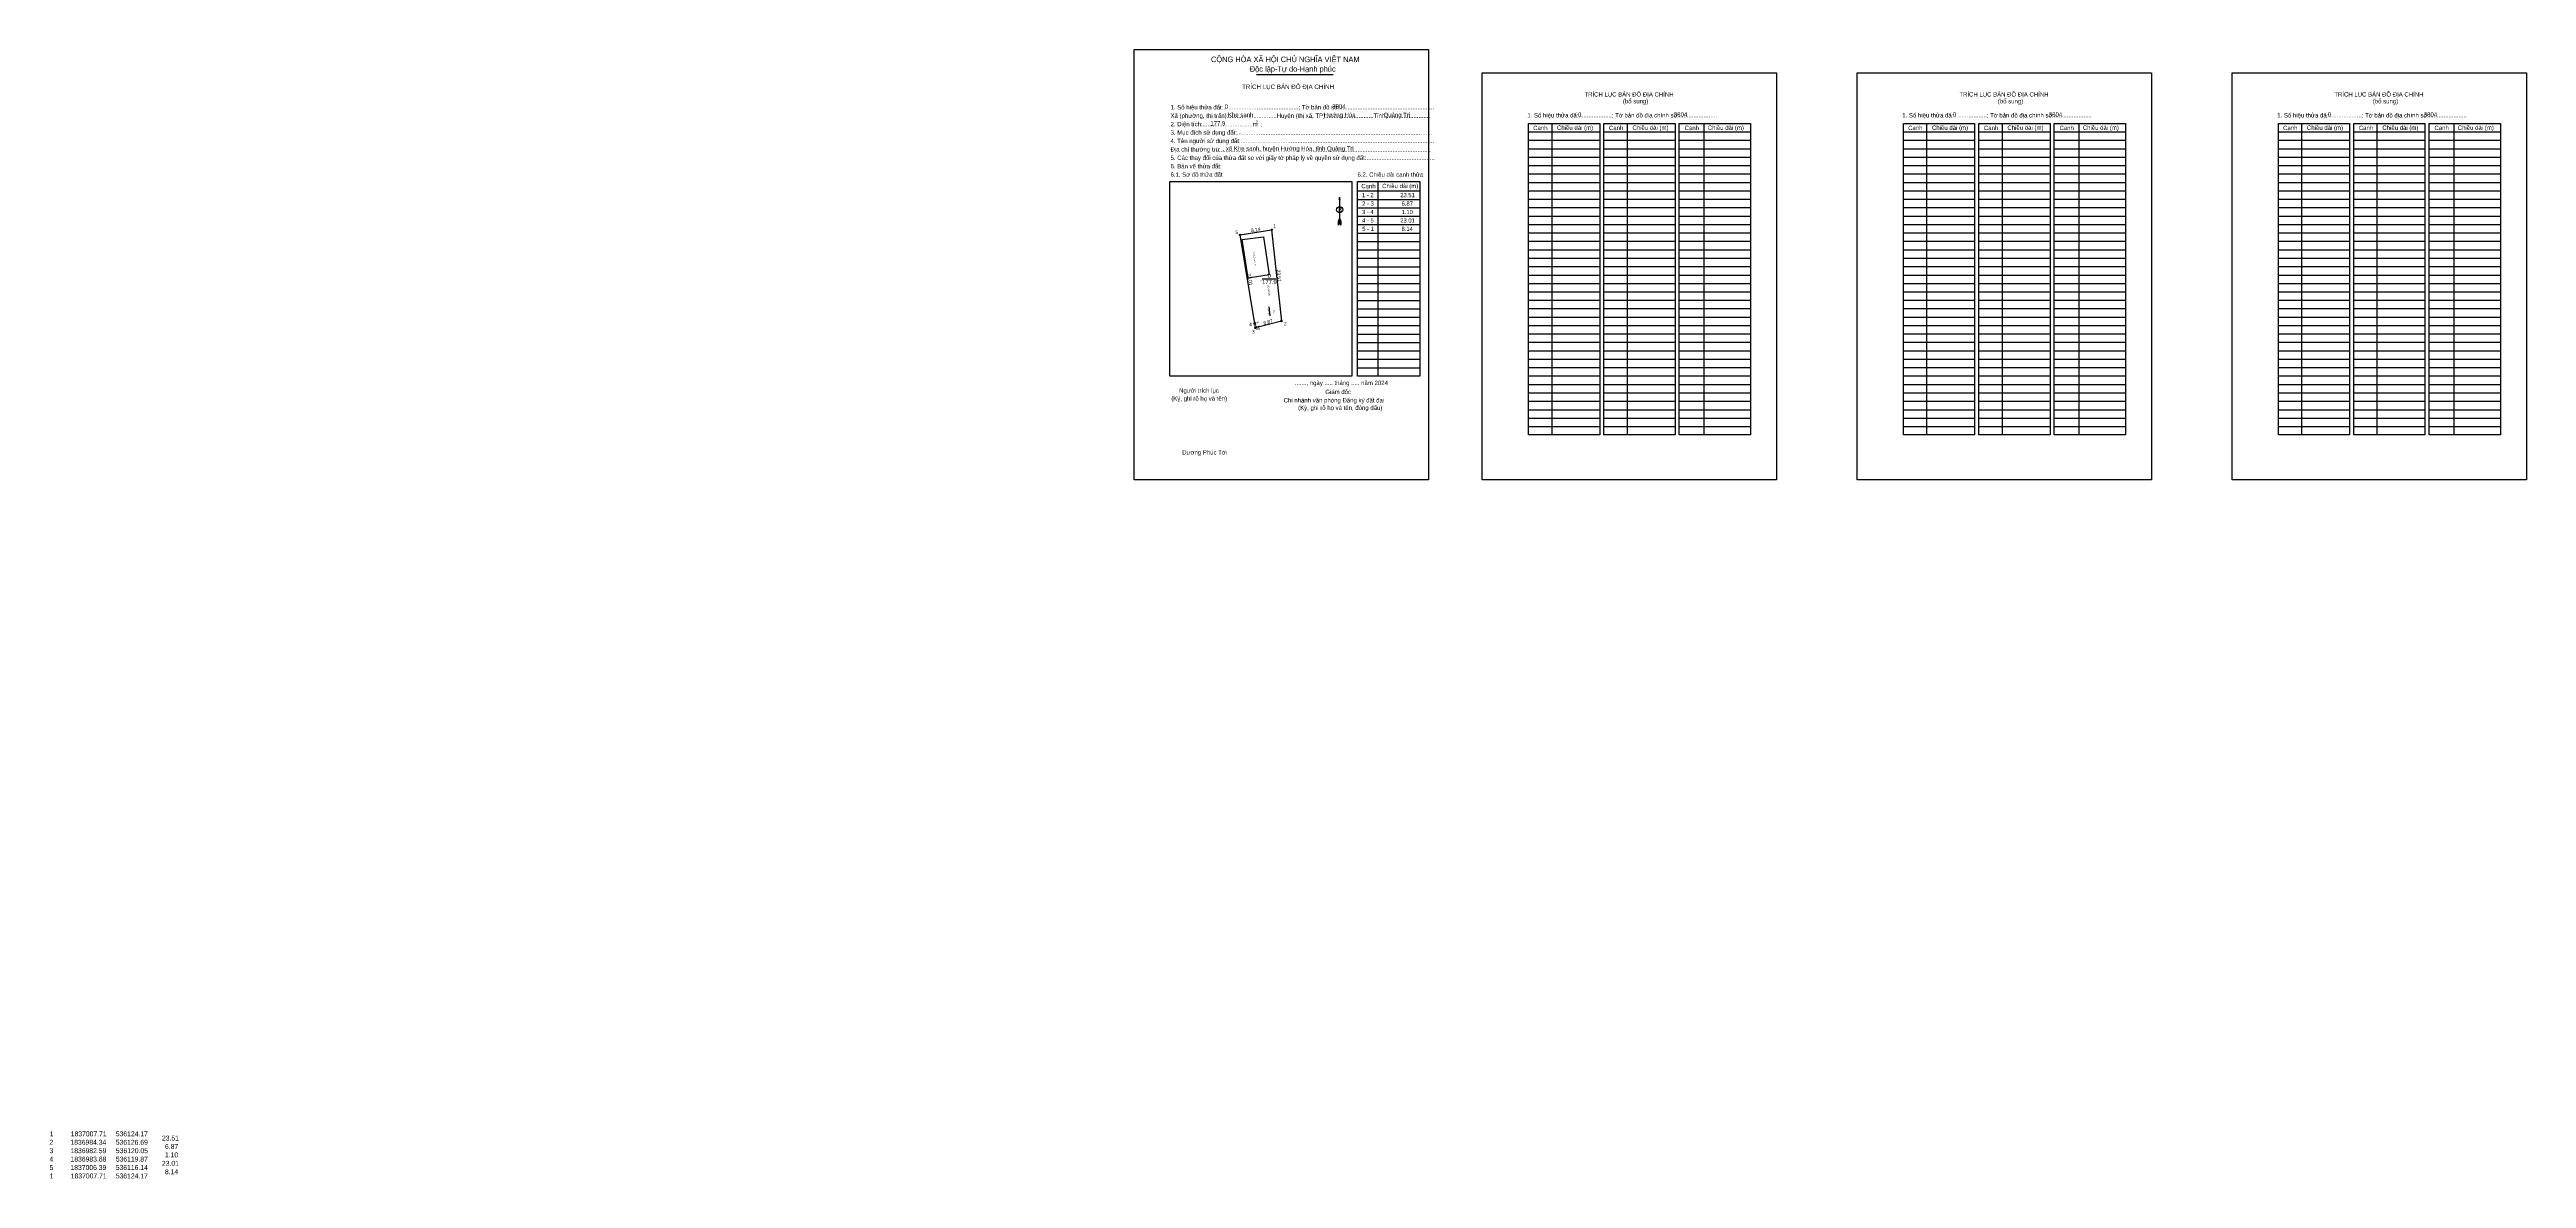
# Model space of a CAD drawing. Extents: x 535812 to 536445, y 1836765 to 1837054.
import ezdxf

# ---------------------------------------------------------------- set-up
doc = ezdxf.new("R2010")
doc.units = 0
for name, color, linetype in [('Level 1', 7, 'Continuous'), ('Level 10', 7, 'Continuous'), ('Level 11', 7, 'Continuous'), ('Level 13', 7, 'Continuous'), ('Level 2', 7, 'Continuous'), ('Level 23', 7, 'Continuous'), ('Level 36', 7, 'Continuous'), ('Level 49', 7, 'Continuous'), ('Level 52', 7, 'Continuous'), ('Level 53', 7, 'Continuous'), ('Level 6', 7, 'Continuous'), ('Level 63', 7, 'Continuous'), ('Level 9', 7, 'Continuous')]:
    doc.layers.add(name, color=color, linetype=linetype)

msp = doc.modelspace()

# ---------------------------------------------------------------- linework, layer by layer
at = {"layer": 'Level 1'}
for p, q in [((536089.07, 1837053.8), (536089.07, 1837053.8)), ((536178.06, 1837047.8), (536178.06, 1837047.8)), ((536189.88, 1837032.74), (536208.07, 1837032.74)), ((536195.8, 1837034.89), (536195.8, 1836955.22)), ((536209.15, 1837032.74), (536227.35, 1837032.74)), ((536215.08, 1837034.89), (536215.08, 1836955.22)), ((536228.43, 1837032.74), (536246.62, 1837032.74)), ((536234.71, 1837034.89), (536234.71, 1836955.22)), ((536285.75, 1837032.74), (536303.94, 1837032.74)), ((536291.67, 1837034.89), (536291.67, 1836955.22)), ((536305.02, 1837032.74), (536323.22, 1837032.74)), ((536310.95, 1837034.89), (536310.95, 1836955.22)), ((536324.3, 1837032.74), (536342.5, 1837032.74)), ((536330.58, 1837034.89), (536330.58, 1836955.22)), ((536381.62, 1837032.74), (536399.81, 1837032.74)), ((536387.54, 1837034.89), (536387.54, 1836955.22)), ((536400.9, 1837032.74), (536419.09, 1837032.74)), ((536406.82, 1837034.89), (536406.82, 1836955.22)), ((536420.17, 1837032.74), (536438.37, 1837032.74)), ((536426.45, 1837034.89), (536426.45, 1836955.22)), ((536189.88, 1837030.58), (536208.07, 1837030.58)), ((536189.88, 1837028.43), (536208.07, 1837028.43)), ((536189.88, 1837026.28), (536208.07, 1837026.28)), ((536209.15, 1837030.58), (536227.35, 1837030.58)), ((536209.15, 1837028.43), (536227.35, 1837028.43)), ((536209.15, 1837026.28), (536227.35, 1837026.28)), ((536228.43, 1837030.58), (536246.62, 1837030.58)), ((536228.43, 1837028.43), (536246.62, 1837028.43)), ((536228.43, 1837026.28), (536246.62, 1837026.28)), ((536285.75, 1837030.58), (536303.94, 1837030.58)), ((536285.75, 1837028.43), (536303.94, 1837028.43)), ((536285.75, 1837026.28), (536303.94, 1837026.28)), ((536305.02, 1837030.58), (536323.22, 1837030.58)), ((536305.02, 1837028.43), (536323.22, 1837028.43)), ((536305.02, 1837026.28), (536323.22, 1837026.28)), ((536324.3, 1837030.58), (536342.5, 1837030.58)), ((536324.3, 1837028.43), (536342.5, 1837028.43)), ((536324.3, 1837026.28), (536342.5, 1837026.28)), ((536381.62, 1837030.58), (536399.81, 1837030.58)), ((536381.62, 1837028.43), (536399.81, 1837028.43)), ((536381.62, 1837026.28), (536399.81, 1837026.28)), ((536400.9, 1837030.58), (536419.09, 1837030.58)), ((536400.9, 1837028.43), (536419.09, 1837028.43)), ((536400.9, 1837026.28), (536419.09, 1837026.28)), ((536420.17, 1837030.58), (536438.37, 1837030.58)), ((536420.17, 1837028.43), (536438.37, 1837028.43)), ((536420.17, 1837026.28), (536438.37, 1837026.28)), ((536098.13, 1837020.04), (536098.13, 1837020.04)), ((536151.31, 1837020.04), (536151.31, 1836970.26)), ((536189.88, 1837024.12), (536208.07, 1837024.12)), ((536189.88, 1837021.97), (536208.07, 1837021.97)), ((536189.88, 1837019.82), (536208.07, 1837019.82)), ((536209.15, 1837024.12), (536227.35, 1837024.12)), ((536209.15, 1837021.97), (536227.35, 1837021.97)), ((536209.15, 1837019.82), (536227.35, 1837019.82)), ((536228.43, 1837024.12), (536246.62, 1837024.12)), ((536228.43, 1837021.97), (536246.62, 1837021.97)), ((536228.43, 1837019.82), (536246.62, 1837019.82)), ((536285.75, 1837024.12), (536303.94, 1837024.12)), ((536285.75, 1837021.97), (536303.94, 1837021.97)), ((536285.75, 1837019.82), (536303.94, 1837019.82)), ((536305.02, 1837024.12), (536323.22, 1837024.12)), ((536305.02, 1837021.97), (536323.22, 1837021.97)), ((536305.02, 1837019.82), (536323.22, 1837019.82)), ((536324.3, 1837024.12), (536342.5, 1837024.12)), ((536324.3, 1837021.97), (536342.5, 1837021.97)), ((536324.3, 1837019.82), (536342.5, 1837019.82)), ((536381.62, 1837024.12), (536399.81, 1837024.12)), ((536381.62, 1837021.97), (536399.81, 1837021.97)), ((536381.62, 1837019.82), (536399.81, 1837019.82)), ((536400.9, 1837024.12), (536419.09, 1837024.12)), ((536400.9, 1837021.97), (536419.09, 1837021.97)), ((536400.9, 1837019.82), (536419.09, 1837019.82)), ((536420.17, 1837024.12), (536438.37, 1837024.12)), ((536420.17, 1837021.97), (536438.37, 1837021.97)), ((536420.17, 1837019.82), (536438.37, 1837019.82)), ((536141.57, 1837016.07), (536141.57, 1837009.55)), ((536146.14, 1837017.63), (536162.11, 1837017.63)), ((536146.14, 1837015.48), (536162.11, 1837015.48)), ((536146.14, 1837013.33), (536162.11, 1837013.33)), ((536189.88, 1837017.67), (536208.07, 1837017.67)), ((536189.88, 1837015.51), (536208.07, 1837015.51)), ((536189.88, 1837013.36), (536208.07, 1837013.36)), ((536209.15, 1837017.67), (536227.35, 1837017.67)), ((536209.15, 1837015.51), (536227.35, 1837015.51)), ((536209.15, 1837013.36), (536227.35, 1837013.36)), ((536228.43, 1837017.67), (536246.62, 1837017.67)), ((536228.43, 1837015.51), (536246.62, 1837015.51)), ((536228.43, 1837013.36), (536246.62, 1837013.36)), ((536285.75, 1837017.67), (536303.94, 1837017.67)), ((536285.75, 1837015.51), (536303.94, 1837015.51)), ((536285.75, 1837013.36), (536303.94, 1837013.36)), ((536305.02, 1837017.67), (536323.22, 1837017.67)), ((536305.02, 1837015.51), (536323.22, 1837015.51)), ((536305.02, 1837013.36), (536323.22, 1837013.36)), ((536324.3, 1837017.67), (536342.5, 1837017.67)), ((536324.3, 1837015.51), (536342.5, 1837015.51)), ((536324.3, 1837013.36), (536342.5, 1837013.36)), ((536381.62, 1837017.67), (536399.81, 1837017.67)), ((536381.62, 1837015.51), (536399.81, 1837015.51)), ((536381.62, 1837013.36), (536399.81, 1837013.36)), ((536400.9, 1837017.67), (536419.09, 1837017.67)), ((536400.9, 1837015.51), (536419.09, 1837015.51)), ((536400.9, 1837013.36), (536419.09, 1837013.36)), ((536420.17, 1837017.67), (536438.37, 1837017.67)), ((536420.17, 1837015.51), (536438.37, 1837015.51)), ((536420.17, 1837013.36), (536438.37, 1837013.36)), ((536141.28, 1837008.89), (536141.3, 1837009.97)), ((536141.57, 1837009.55), (536141.28, 1837008.89)), ((536141.57, 1837010.63), (536141.3, 1837009.97)), ((536141.57, 1837010.63), (536141.84, 1837009.97)), ((536141.57, 1837010.54), (536141.84, 1837009.87)), ((536141.57, 1837010.44), (536141.84, 1837009.78)), ((536141.57, 1837010.35), (536141.85, 1837009.68)), ((536141.57, 1837010.25), (536141.85, 1837009.58)), ((536141.57, 1837010.16), (536141.85, 1837009.49)), ((536141.57, 1837010.07), (536141.85, 1837009.39)), ((536141.57, 1837009.97), (536141.85, 1837009.29)), ((536141.57, 1837009.88), (536141.85, 1837009.2)), ((536141.57, 1837009.79), (536141.85, 1837009.1)), ((536141.57, 1837009.69), (536141.85, 1837009.01)), ((536141.57, 1837009.55), (536141.85, 1837008.89)), ((536141.85, 1837008.89), (536141.84, 1837009.97)), ((536146.14, 1837011.17), (536162.11, 1837011.17)), ((536146.14, 1837009.02), (536162.11, 1837009.02)), ((536146.14, 1837006.87), (536162.11, 1837006.87)), ((536189.88, 1837011.21), (536208.07, 1837011.21)), ((536189.88, 1837009.05), (536208.07, 1837009.05)), ((536189.88, 1837006.9), (536208.07, 1837006.9)), ((536209.15, 1837011.21), (536227.35, 1837011.21)), ((536209.15, 1837009.05), (536227.35, 1837009.05)), ((536209.15, 1837006.9), (536227.35, 1837006.9)), ((536228.43, 1837011.21), (536246.62, 1837011.21)), ((536228.43, 1837009.05), (536246.62, 1837009.05)), ((536228.43, 1837006.9), (536246.62, 1837006.9)), ((536285.75, 1837011.21), (536303.94, 1837011.21)), ((536285.75, 1837009.05), (536303.94, 1837009.05)), ((536285.75, 1837006.9), (536303.94, 1837006.9)), ((536305.02, 1837011.21), (536323.22, 1837011.21)), ((536305.02, 1837009.05), (536323.22, 1837009.05)), ((536305.02, 1837006.9), (536323.22, 1837006.9)), ((536324.3, 1837011.21), (536342.5, 1837011.21)), ((536324.3, 1837009.05), (536342.5, 1837009.05)), ((536324.3, 1837006.9), (536342.5, 1837006.9)), ((536381.62, 1837011.21), (536399.81, 1837011.21)), ((536381.62, 1837009.05), (536399.81, 1837009.05)), ((536381.62, 1837006.9), (536399.81, 1837006.9)), ((536400.9, 1837011.21), (536419.09, 1837011.21)), ((536400.9, 1837009.05), (536419.09, 1837009.05)), ((536400.9, 1837006.9), (536419.09, 1837006.9)), ((536420.17, 1837011.21), (536438.37, 1837011.21)), ((536420.17, 1837009.05), (536438.37, 1837009.05)), ((536420.17, 1837006.9), (536438.37, 1837006.9)), ((536146.14, 1837004.71), (536162.11, 1837004.71)), ((536146.14, 1837002.56), (536162.11, 1837002.56)), ((536146.14, 1837000.41), (536162.11, 1837000.41)), ((536189.88, 1837004.75), (536208.07, 1837004.75)), ((536189.88, 1837002.59), (536208.07, 1837002.59)), ((536189.88, 1837000.44), (536208.07, 1837000.44)), ((536209.15, 1837004.75), (536227.35, 1837004.75)), ((536209.15, 1837002.59), (536227.35, 1837002.59)), ((536209.15, 1837000.44), (536227.35, 1837000.44)), ((536228.43, 1837004.75), (536246.62, 1837004.75)), ((536228.43, 1837002.59), (536246.62, 1837002.59)), ((536228.43, 1837000.44), (536246.62, 1837000.44)), ((536285.75, 1837004.75), (536303.94, 1837004.75)), ((536285.75, 1837002.59), (536303.94, 1837002.59)), ((536285.75, 1837000.44), (536303.94, 1837000.44)), ((536305.02, 1837004.75), (536323.22, 1837004.75)), ((536305.02, 1837002.59), (536323.22, 1837002.59)), ((536305.02, 1837000.44), (536323.22, 1837000.44)), ((536324.3, 1837004.75), (536342.5, 1837004.75)), ((536324.3, 1837002.59), (536342.5, 1837002.59)), ((536324.3, 1837000.44), (536342.5, 1837000.44)), ((536381.62, 1837004.75), (536399.81, 1837004.75)), ((536381.62, 1837002.59), (536399.81, 1837002.59)), ((536381.62, 1837000.44), (536399.81, 1837000.44)), ((536400.9, 1837004.75), (536419.09, 1837004.75)), ((536400.9, 1837002.59), (536419.09, 1837002.59)), ((536400.9, 1837000.44), (536419.09, 1837000.44)), ((536420.17, 1837004.75), (536438.37, 1837004.75)), ((536420.17, 1837002.59), (536438.37, 1837002.59)), ((536420.17, 1837000.44), (536438.37, 1837000.44)), ((536146.14, 1836998.25), (536162.11, 1836998.25)), ((536146.14, 1836996.1), (536162.11, 1836996.1)), ((536146.14, 1836993.95), (536162.11, 1836993.95)), ((536189.88, 1836998.29), (536208.07, 1836998.29)), ((536189.88, 1836996.13), (536208.07, 1836996.13)), ((536189.88, 1836993.98), (536208.07, 1836993.98)), ((536209.15, 1836998.29), (536227.35, 1836998.29)), ((536209.15, 1836996.13), (536227.35, 1836996.13)), ((536209.15, 1836993.98), (536227.35, 1836993.98)), ((536228.43, 1836998.29), (536246.62, 1836998.29)), ((536228.43, 1836996.13), (536246.62, 1836996.13)), ((536228.43, 1836993.98), (536246.62, 1836993.98)), ((536285.75, 1836998.29), (536303.94, 1836998.29)), ((536285.75, 1836996.13), (536303.94, 1836996.13)), ((536285.75, 1836993.98), (536303.94, 1836993.98)), ((536305.02, 1836998.29), (536323.22, 1836998.29)), ((536305.02, 1836996.13), (536323.22, 1836996.13)), ((536305.02, 1836993.98), (536323.22, 1836993.98)), ((536324.3, 1836998.29), (536342.5, 1836998.29)), ((536324.3, 1836996.13), (536342.5, 1836996.13)), ((536324.3, 1836993.98), (536342.5, 1836993.98)), ((536381.62, 1836998.29), (536399.81, 1836998.29)), ((536381.62, 1836996.13), (536399.81, 1836996.13)), ((536381.62, 1836993.98), (536399.81, 1836993.98)), ((536400.9, 1836998.29), (536419.09, 1836998.29)), ((536400.9, 1836996.13), (536419.09, 1836996.13)), ((536400.9, 1836993.98), (536419.09, 1836993.98)), ((536420.17, 1836998.29), (536438.37, 1836998.29)), ((536420.17, 1836996.13), (536438.37, 1836996.13)), ((536420.17, 1836993.98), (536438.37, 1836993.98)), ((536146.14, 1836991.79), (536162.11, 1836991.79)), ((536146.14, 1836989.64), (536162.11, 1836989.64)), ((536146.14, 1836987.49), (536162.11, 1836987.49)), ((536189.88, 1836991.83), (536208.07, 1836991.83)), ((536189.88, 1836989.67), (536208.07, 1836989.67)), ((536189.88, 1836987.52), (536208.07, 1836987.52)), ((536209.15, 1836991.83), (536227.35, 1836991.83)), ((536209.15, 1836989.67), (536227.35, 1836989.67)), ((536209.15, 1836987.52), (536227.35, 1836987.52)), ((536228.43, 1836991.83), (536246.62, 1836991.83)), ((536228.43, 1836989.67), (536246.62, 1836989.67)), ((536228.43, 1836987.52), (536246.62, 1836987.52)), ((536285.75, 1836991.83), (536303.94, 1836991.83)), ((536285.75, 1836989.67), (536303.94, 1836989.67)), ((536285.75, 1836987.52), (536303.94, 1836987.52)), ((536305.02, 1836991.83), (536323.22, 1836991.83)), ((536305.02, 1836989.67), (536323.22, 1836989.67)), ((536305.02, 1836987.52), (536323.22, 1836987.52)), ((536324.3, 1836991.83), (536342.5, 1836991.83)), ((536324.3, 1836989.67), (536342.5, 1836989.67)), ((536324.3, 1836987.52), (536342.5, 1836987.52)), ((536381.62, 1836991.83), (536399.81, 1836991.83)), ((536381.62, 1836989.67), (536399.81, 1836989.67)), ((536381.62, 1836987.52), (536399.81, 1836987.52)), ((536400.9, 1836991.83), (536419.09, 1836991.83)), ((536400.9, 1836989.67), (536419.09, 1836989.67)), ((536400.9, 1836987.52), (536419.09, 1836987.52)), ((536420.17, 1836991.83), (536438.37, 1836991.83)), ((536420.17, 1836989.67), (536438.37, 1836989.67)), ((536420.17, 1836987.52), (536438.37, 1836987.52)), ((536146.14, 1836985.34), (536162.11, 1836985.34)), ((536146.14, 1836983.18), (536162.11, 1836983.18)), ((536189.88, 1836985.37), (536208.07, 1836985.37)), ((536189.88, 1836983.22), (536208.07, 1836983.22)), ((536209.15, 1836985.37), (536227.35, 1836985.37)), ((536209.15, 1836983.22), (536227.35, 1836983.22)), ((536228.43, 1836985.37), (536246.62, 1836985.37)), ((536228.43, 1836983.22), (536246.62, 1836983.22)), ((536285.75, 1836985.37), (536303.94, 1836985.37)), ((536285.75, 1836983.22), (536303.94, 1836983.22)), ((536305.02, 1836985.37), (536323.22, 1836985.37)), ((536305.02, 1836983.22), (536323.22, 1836983.22)), ((536324.3, 1836985.37), (536342.5, 1836985.37)), ((536324.3, 1836983.22), (536342.5, 1836983.22)), ((536381.62, 1836985.37), (536399.81, 1836985.37)), ((536381.62, 1836983.22), (536399.81, 1836983.22)), ((536400.9, 1836985.37), (536419.09, 1836985.37)), ((536400.9, 1836983.22), (536419.09, 1836983.22)), ((536420.17, 1836985.37), (536438.37, 1836985.37)), ((536420.17, 1836983.22), (536438.37, 1836983.22)), ((536146.14, 1836981.03), (536162.11, 1836981.03)), ((536146.14, 1836978.88), (536162.11, 1836978.88)), ((536146.14, 1836976.72), (536162.11, 1836976.72)), ((536189.88, 1836981.06), (536208.07, 1836981.06)), ((536189.88, 1836978.91), (536208.07, 1836978.91)), ((536189.88, 1836976.76), (536208.07, 1836976.76)), ((536209.15, 1836981.06), (536227.35, 1836981.06)), ((536209.15, 1836978.91), (536227.35, 1836978.91)), ((536209.15, 1836976.76), (536227.35, 1836976.76)), ((536228.43, 1836981.06), (536246.62, 1836981.06)), ((536228.43, 1836978.91), (536246.62, 1836978.91)), ((536228.43, 1836976.76), (536246.62, 1836976.76)), ((536285.75, 1836981.06), (536303.94, 1836981.06)), ((536285.75, 1836978.91), (536303.94, 1836978.91)), ((536285.75, 1836976.76), (536303.94, 1836976.76)), ((536305.02, 1836981.06), (536323.22, 1836981.06)), ((536305.02, 1836978.91), (536323.22, 1836978.91)), ((536305.02, 1836976.76), (536323.22, 1836976.76)), ((536324.3, 1836981.06), (536342.5, 1836981.06)), ((536324.3, 1836978.91), (536342.5, 1836978.91)), ((536324.3, 1836976.76), (536342.5, 1836976.76)), ((536381.62, 1836981.06), (536399.81, 1836981.06)), ((536381.62, 1836978.91), (536399.81, 1836978.91)), ((536381.62, 1836976.76), (536399.81, 1836976.76)), ((536400.9, 1836981.06), (536419.09, 1836981.06)), ((536400.9, 1836978.91), (536419.09, 1836978.91)), ((536400.9, 1836976.76), (536419.09, 1836976.76)), ((536420.17, 1836981.06), (536438.37, 1836981.06)), ((536420.17, 1836978.91), (536438.37, 1836978.91)), ((536420.17, 1836976.76), (536438.37, 1836976.76)), ((536144.7, 1836970.26), (536144.7, 1836970.26)), ((536146.14, 1836974.57), (536162.11, 1836974.57)), ((536146.14, 1836972.42), (536162.11, 1836972.42)), ((536189.88, 1836974.6), (536208.07, 1836974.6)), ((536189.88, 1836972.45), (536208.07, 1836972.45)), ((536189.88, 1836970.3), (536208.07, 1836970.3)), ((536209.15, 1836974.6), (536227.35, 1836974.6)), ((536209.15, 1836972.45), (536227.35, 1836972.45)), ((536209.15, 1836970.3), (536227.35, 1836970.3)), ((536228.43, 1836974.6), (536246.62, 1836974.6)), ((536228.43, 1836972.45), (536246.62, 1836972.45)), ((536228.43, 1836970.3), (536246.62, 1836970.3)), ((536285.75, 1836974.6), (536303.94, 1836974.6)), ((536285.75, 1836972.45), (536303.94, 1836972.45)), ((536285.75, 1836970.3), (536303.94, 1836970.3)), ((536305.02, 1836974.6), (536323.22, 1836974.6)), ((536305.02, 1836972.45), (536323.22, 1836972.45)), ((536305.02, 1836970.3), (536323.22, 1836970.3)), ((536324.3, 1836974.6), (536342.5, 1836974.6)), ((536324.3, 1836972.45), (536342.5, 1836972.45)), ((536324.3, 1836970.3), (536342.5, 1836970.3)), ((536381.62, 1836974.6), (536399.81, 1836974.6)), ((536381.62, 1836972.45), (536399.81, 1836972.45)), ((536381.62, 1836970.3), (536399.81, 1836970.3)), ((536400.9, 1836974.6), (536419.09, 1836974.6)), ((536400.9, 1836972.45), (536419.09, 1836972.45)), ((536400.9, 1836970.3), (536419.09, 1836970.3)), ((536420.17, 1836974.6), (536438.37, 1836974.6)), ((536420.17, 1836972.45), (536438.37, 1836972.45)), ((536420.17, 1836970.3), (536438.37, 1836970.3)), ((536189.88, 1836968.14), (536208.07, 1836968.14)), ((536189.88, 1836965.99), (536208.07, 1836965.99)), ((536189.88, 1836963.84), (536208.07, 1836963.84)), ((536209.15, 1836968.14), (536227.35, 1836968.14)), ((536209.15, 1836965.99), (536227.35, 1836965.99)), ((536209.15, 1836963.84), (536227.35, 1836963.84)), ((536228.43, 1836968.14), (536246.62, 1836968.14)), ((536228.43, 1836965.99), (536246.62, 1836965.99)), ((536228.43, 1836963.84), (536246.62, 1836963.84)), ((536285.75, 1836968.14), (536303.94, 1836968.14)), ((536285.75, 1836965.99), (536303.94, 1836965.99)), ((536285.75, 1836963.84), (536303.94, 1836963.84)), ((536305.02, 1836968.14), (536323.22, 1836968.14)), ((536305.02, 1836965.99), (536323.22, 1836965.99)), ((536305.02, 1836963.84), (536323.22, 1836963.84)), ((536324.3, 1836968.14), (536342.5, 1836968.14)), ((536324.3, 1836965.99), (536342.5, 1836965.99)), ((536324.3, 1836963.84), (536342.5, 1836963.84)), ((536381.62, 1836968.14), (536399.81, 1836968.14)), ((536381.62, 1836965.99), (536399.81, 1836965.99)), ((536381.62, 1836963.84), (536399.81, 1836963.84)), ((536400.9, 1836968.14), (536419.09, 1836968.14)), ((536400.9, 1836965.99), (536419.09, 1836965.99)), ((536400.9, 1836963.84), (536419.09, 1836963.84)), ((536420.17, 1836968.14), (536438.37, 1836968.14)), ((536420.17, 1836965.99), (536438.37, 1836965.99)), ((536420.17, 1836963.84), (536438.37, 1836963.84)), ((536189.88, 1836961.68), (536208.07, 1836961.68)), ((536189.88, 1836959.53), (536208.07, 1836959.53)), ((536189.88, 1836957.38), (536208.07, 1836957.38)), ((536209.15, 1836961.68), (536227.35, 1836961.68)), ((536209.15, 1836959.53), (536227.35, 1836959.53)), ((536209.15, 1836957.38), (536227.35, 1836957.38)), ((536228.43, 1836961.68), (536246.62, 1836961.68)), ((536228.43, 1836959.53), (536246.62, 1836959.53)), ((536228.43, 1836957.38), (536246.62, 1836957.38)), ((536285.75, 1836961.68), (536303.94, 1836961.68)), ((536285.75, 1836959.53), (536303.94, 1836959.53)), ((536285.75, 1836957.38), (536303.94, 1836957.38)), ((536305.02, 1836961.68), (536323.22, 1836961.68)), ((536305.02, 1836959.53), (536323.22, 1836959.53)), ((536305.02, 1836957.38), (536323.22, 1836957.38)), ((536324.3, 1836961.68), (536342.5, 1836961.68)), ((536324.3, 1836959.53), (536342.5, 1836959.53)), ((536324.3, 1836957.38), (536342.5, 1836957.38)), ((536381.62, 1836961.68), (536399.81, 1836961.68)), ((536381.62, 1836959.53), (536399.81, 1836959.53)), ((536381.62, 1836957.38), (536399.81, 1836957.38)), ((536400.9, 1836961.68), (536419.09, 1836961.68)), ((536400.9, 1836959.53), (536419.09, 1836959.53)), ((536400.9, 1836957.38), (536419.09, 1836957.38)), ((536420.17, 1836961.68), (536438.37, 1836961.68)), ((536420.17, 1836959.53), (536438.37, 1836959.53)), ((536420.17, 1836957.38), (536438.37, 1836957.38)), ((536164.31, 1836943.73), (536164.31, 1836943.73)), ((536253.3, 1836943.73), (536253.3, 1836943.73))]:
    msp.add_line(p, q, dxfattribs=at)
for points in [[(536189.88, 1837034.89), (536208.07, 1837034.89), (536208.07, 1836955.22), (536189.88, 1836955.22)], [(536209.15, 1837034.89), (536227.35, 1837034.89), (536227.35, 1836955.22), (536209.15, 1836955.22)], [(536228.43, 1837034.89), (536246.62, 1837034.89), (536246.62, 1836955.22), (536228.43, 1836955.22)], [(536285.75, 1837034.89), (536303.94, 1837034.89), (536303.94, 1836955.22), (536285.75, 1836955.22)], [(536305.02, 1837034.89), (536323.22, 1837034.89), (536323.22, 1836955.22), (536305.02, 1836955.22)], [(536324.3, 1837034.89), (536342.5, 1837034.89), (536342.5, 1836955.22), (536324.3, 1836955.22)], [(536381.62, 1837034.89), (536399.81, 1837034.89), (536399.81, 1836955.22), (536381.62, 1836955.22)], [(536400.9, 1837034.89), (536419.09, 1837034.89), (536419.09, 1836955.22), (536400.9, 1836955.22)], [(536420.17, 1837034.89), (536438.37, 1837034.89), (536438.37, 1836955.22), (536420.17, 1836955.22)], [(536098.13, 1837020.04), (536144.7, 1837020.04), (536144.7, 1836970.26), (536098.13, 1836970.26)], [(536146.14, 1837020.04), (536162.11, 1837020.04), (536162.11, 1836970.26), (536146.14, 1836970.26)]]:
    msp.add_lwpolyline(points, close=True, dxfattribs=at)
msp.add_lwpolyline([(536141.75, 1837015.38), (536141.57, 1837016.07), (536141.38, 1837015.38)], dxfattribs=at)
msp.add_circle((536141.57, 1837012.81), 0.795, dxfattribs=at)
at = {"layer": 'Level 10'}
msp.add_lwpolyline([(536116.14, 1837006.39), (536124.17, 1837007.71), (536126.69, 1836984.34), (536120.05, 1836982.59), (536119.87, 1836983.68)], close=True, dxfattribs=at)
at = {"layer": 'Level 11'}
for centre in [(536116.14, 1837006.39), (536116.14, 1837006.39), (536124.17, 1837007.71), (536119.87, 1836983.68), (536120.05, 1836982.59), (536126.69, 1836984.34)]:
    msp.add_circle(centre, 0.179, dxfattribs=at)
at = {"layer": 'Level 13'}
msp.add_line((536120.29, 1837047.44), (536139.93, 1837047.44), dxfattribs=at)
at = {"layer": 'Level 2'}
for points in [[(536089.07, 1837053.81), (536164.31, 1837053.81), (536164.31, 1836943.73), (536089.07, 1836943.73)], [(536178.06, 1837047.8), (536253.3, 1837047.8), (536253.3, 1836943.73), (536178.06, 1836943.73)], [(536273.93, 1837047.8), (536349.17, 1837047.8), (536349.17, 1836943.73), (536273.93, 1836943.73)], [(536369.8, 1837047.8), (536445.04, 1837047.8), (536445.04, 1836943.73), (536369.8, 1836943.73)]]:
    msp.add_lwpolyline(points, close=True, dxfattribs=at)
at = {"layer": 'Level 23'}
msp.add_line((536116.02, 1837006.37), (536124.17, 1837007.71), dxfattribs=at)
at = {"layer": 'Level 36'}
msp.add_lwpolyline([(536116.62, 1837005.21), (536122.15, 1837005.93), (536123.58, 1836996.14), (536118.19, 1836995.35)], close=True, dxfattribs=at)
at = {"layer": 'Level 63'}
msp.add_line((536123.44, 1836987.99), (536123.76, 1836985.67), dxfattribs=at)
at = {"layer": 'Level 9'}
msp.add_line((536121.76, 1836995.15), (536125.28, 1836995.15), dxfattribs=at)

# ---------------------------------------------------------------- texts
at = {"layer": 'Level 1'}
for s, height, p in [('TRÍCH LỤC BẢN ĐỒ ĐỊA CHÍNH', 1.1484, (536116.62, 1837043.7)), ('1. Số hiệu thửa đất:.............................................; Tờ bản đồ số:.........................................................', 1.11246, (536098.34, 1837038.48)), ('TRÍCH LỤC BẢN ĐỒ ĐỊA CHÍNH', 1.1125, (536204.17, 1837041.78)), ('(bổ sung)', 1.112, (536214.01, 1837040.03)), ('TRÍCH LỤC BẢN ĐỒ ĐỊA CHÍNH', 1.1125, (536300.04, 1837041.78)), ('(bổ sung)', 1.112, (536309.88, 1837040.03)), ('TRÍCH LỤC BẢN ĐỒ ĐỊA CHÍNH', 1.1125, (536395.91, 1837041.78)), ('(bổ sung)', 1.112, (536405.75, 1837040.03)), ('Xã (phường, thị trấn):.............................Huyện (thị xã, TP):............................Tỉnh:..........................', 1.11246, (536098.34, 1837036.33)), ('3. Mục đích sử dụng đất:.....................................................................................................................', 1.11246, (536098.34, 1837032.02)), ('2. Diện tích:..............................m  ;', 1.1125, (536098.34, 1837034.17)), ('2', 0.718, (536120.13, 1837034.93)), ('1. Số hiệu thửa đấ:....................; Tờ bản đồ địa chính số:.......................', 1.1125, (536189.57, 1837036.42)), ('Cạnh', 1.112, (536191.07, 1837033.2)), ('Chiều dài (m)', 1.1125, (536197.17, 1837033.26)), ('Cạnh', 1.112, (536210.44, 1837033.2)), ('Chiều dài (m)', 1.1125, (536216.45, 1837033.26)), ('Cạnh', 1.112, (536229.78, 1837033.2)), ('Chiều dài (m)', 1.1125, (536235.73, 1837033.26)), ('1. Số hiệu thửa đấ:....................; Tờ bản đồ địa chính số:.......................', 1.1125, (536285.43, 1837036.42)), ('Cạnh', 1.112, (536286.94, 1837033.2)), ('Chiều dài (m)', 1.1125, (536293.04, 1837033.26)), ('Cạnh', 1.112, (536306.31, 1837033.2)), ('Chiều dài (m)', 1.1125, (536312.32, 1837033.26)), ('Cạnh', 1.112, (536325.65, 1837033.2)), ('Chiều dài (m)', 1.1125, (536331.59, 1837033.26)), ('1. Số hiệu thửa đấ:....................; Tờ bản đồ địa chính số:.......................', 1.1125, (536381.31, 1837036.42)), ('Cạnh', 1.112, (536382.81, 1837033.2)), ('Chiều dài (m)', 1.1125, (536388.91, 1837033.26)), ('Cạnh', 1.112, (536402.18, 1837033.2)), ('Chiều dài (m)', 1.1125, (536408.19, 1837033.26)), ('Cạnh', 1.112, (536421.52, 1837033.2)), ('Chiều dài (m)', 1.1125, (536427.47, 1837033.26)), ('Địa chỉ thường trú:..............................................................................................................................', 1.11246, (536098.34, 1837027.71)), ('4. Tên người sử dụng đất:....................................................................................................................', 1.11246, (536098.34, 1837029.87)), ('5. Các thay đổi của thửa đất so với giấy tờ pháp lý về quyền sử dụng đất:.........................................', 1.11246, (536098.34, 1837025.56)), ('6. Bản vẽ thửa đất:', 1.1125, (536098.34, 1837023.41)), ('6.1. Sơ đồ thửa đất', 1.1125, (536098.34, 1837021.26)), ('6.2. Chiều dài cạnh thửa', 1.1125, (536146.14, 1837021.26)), ('Cạnh', 1.112, (536147.11, 1837018.32)), ('Chiều dài (m)', 1.1125, (536152.46, 1837018.35)), ('B', 1.08, (536141.17, 1837012.29)), ('......., ngày ..... tháng ..... năm 2024', 1.1125, (536130.1, 1836967.97)), ('(Ký, ghi rõ họ và tên)', 1.1125, (536098.54, 1836963.98)), ('Người trích lục', 1.1125, (536100.54, 1836966.03)), ('Chi nhánh văn phòng Đăng ký đất đai', 1.1125, (536127.27, 1836963.52)), ('(Ký, ghi rõ họ và tên, đóng dấu)', 1.1125, (536130.98, 1836961.62)), ('Giám đốc', 1.112, (536137.91, 1836965.67)), ('Dương Phúc Tới', 1.1125, (536101.32, 1836950.21))]:
    msp.add_text(s, height=height, dxfattribs=at).set_placement(p)
for s, p in [('177.9', (536122.97, 1836987.5)), ('ODT+CLN', (536123.05, 1836993.62))]:
    msp.add_text(s, height=0.449, rotation=277.36224, dxfattribs=at).set_placement(p)
at = {"layer": 'Level 13'}
for s, height, p in [('CỘNG HÒA XÃ HỘI CHỦ NGHĨA VIỆT NAM', 1.4211, (536108.68, 1837050.58)), ('Độc lập-Tự do-Hạnh phúc', 1.4211, (536118.59, 1837048.12)), ('.', 1.08, (536121.26, 1836994.61)), ('177.9', 1.077, (536121.76, 1836993.79)), ('0', 1.08, (536123.15, 1836995.44))]:
    msp.add_text(s, height=height, dxfattribs=at).set_placement(p)
at = {"layer": 'Level 36'}
msp.add_text('04', height=0.449, rotation=277.36224, dxfattribs=at).set_placement((536124.5, 1836987.2))
at = {"layer": 'Level 49'}
for s, rotation, p in [('8.14', 9.335, (536119, 1837007.08)), ('23.01', 279.32726, (536117.99, 1836996.46)), ('23.51', 276.15446, (536125.49, 1836997.45)), ('1.10', 279.37706, (536119.99, 1836984.29)), ('6.87', 14.7648, (536122.22, 1836983.39))]:
    msp.add_text(s, height=0.897, rotation=rotation, dxfattribs=at).set_placement(p)
at = {"layer": 'Level 52'}
for s, p in [('3 - 4', (536147.29, 1837011.71)), ('1 - 2', (536147.3, 1837016.02)), ('2 - 3', (536147.33, 1837013.86)), ('23.51', (536157.08, 1837016.02)), ('6.87', (536157.42, 1837013.86)), ('1.10', (536157.41, 1837011.71)), ('4 - 5', (536147.32, 1837009.56)), ('5 - 1', (536147.36, 1837007.4)), ('23.01', (536157.08, 1837009.56)), ('8.14', (536157.41, 1837007.4))]:
    msp.add_text(s, height=1.077, dxfattribs=at).set_placement(p)
at = {"layer": 'Level 53'}
for s, height, p in [('2', 1.26, (535811.67, 1836773.67)), ('3', 1.26, (535811.71, 1836771.51)), ('1', 1.26, (535811.75, 1836775.82)), ('1836984.34', 1.256, (535817.05, 1836773.67)), ('1836982.59', 1.256, (535817.06, 1836771.51)), ('1837007.71', 1.256, (535817.14, 1836775.82)), ('536124.17', 1.256, (535828.65, 1836775.82)), ('536126.69', 1.256, (535828.65, 1836773.67)), ('536120.05', 1.256, (535828.67, 1836771.51)), ('23.51', 1.256, (535840.45, 1836774.74)), ('6.87', 1.256, (535841.23, 1836772.59)), ('4', 1.26, (535811.67, 1836769.36)), ('5', 1.26, (535811.7, 1836767.21)), ('1', 1.26, (535811.75, 1836765.05)), ('1837006.39', 1.256, (535817.06, 1836767.21)), ('1836983.68', 1.256, (535817.07, 1836769.36)), ('1837007.71', 1.256, (535817.14, 1836765.05)), ('536116.14', 1.256, (535828.64, 1836767.21)), ('536119.87', 1.256, (535828.65, 1836769.36)), ('536124.17', 1.256, (535828.65, 1836765.05)), ('23.01', 1.256, (535840.45, 1836768.28)), ('8.14', 1.256, (535841.21, 1836766.13)), ('1.10', 1.256, (535841.21, 1836770.44))]:
    msp.add_text(s, height=height, dxfattribs=at).set_placement(p)
at = {"layer": 'Level 6'}
for s, height, p in [('0', 1.11, (536112.17, 1837038.68)), ('3804', 1.112, (536139.68, 1837038.69)), ('177.9', 1.112, (536108.52, 1837034.37)), ('Khe sanh', 1.112, (536113.03, 1837036.54)), ('.', 1.11, (536115.91, 1837032.21)), ('Hướng Hóa', 1.112, (536137.56, 1837036.52)), ('Quảng Trị', 1.112, (536152.81, 1837036.53)), ('0', 1.11, (536202.5, 1837036.62)), ('3804', 1.112, (536227.05, 1837036.62)), ('0', 1.11, (536298.37, 1837036.62)), ('3804', 1.112, (536322.92, 1837036.62)), ('0', 1.11, (536394.24, 1837036.62)), ('3804', 1.112, (536418.79, 1837036.62)), (', xã Khe sanh, huyện Hướng Hóa, tỉnh Quảng Trị', 1.1125, (536111.63, 1837027.92))]:
    msp.add_text(s, height=height, dxfattribs=at).set_placement(p)
at = {"layer": 'Level 63'}
msp.add_text('(CTXD: 54 m2)', height=0.3588, rotation=276.15446, dxfattribs=at).set_placement((536119.49, 1837001.85))
at = {"layer": 'Level 9'}
for s, p in [('5', (536114.92, 1837006.61)), ('1', (536124.62, 1837008.18)), ('4', (536118.43, 1836983.04)), ('3', (536119.15, 1836981.18)), ('2', (536127.33, 1836983.24))]:
    msp.add_text(s, height=0.897, dxfattribs=at).set_placement(p)

doc.saveas('drawing.dxf')
